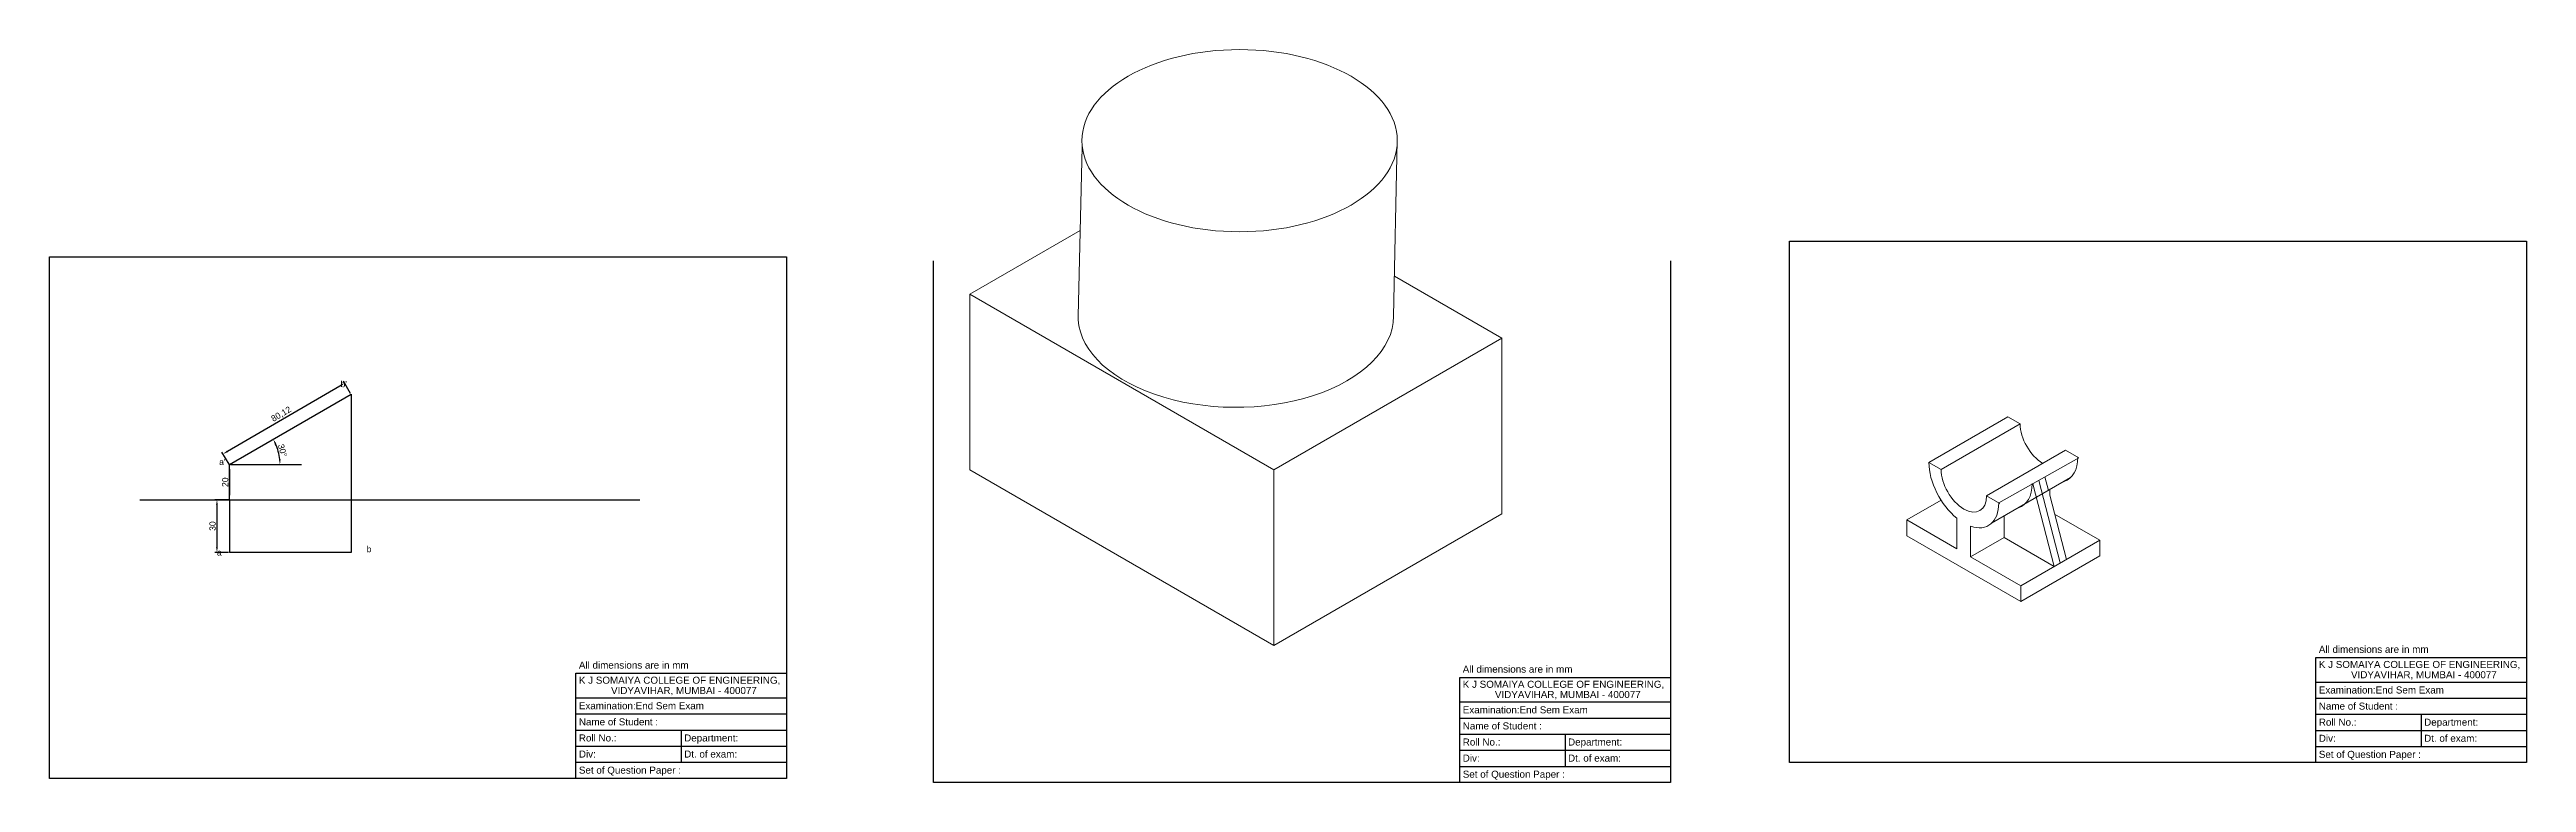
# Model space of a CAD drawing. Header units: millimetres. Extents: x 2649 to 6569, y 570 to 2859.
# Drawn here: x 5084 to 6496, y 1874 to 2291 of the extents above; entities that cross this region are included whole.
import ezdxf

# ---------------------------------------------------------------- set-up
doc = ezdxf.new("R2010")
doc.units = ezdxf.units.MM
doc.styles.get("Standard").update_dxf_attribs({"font": 'arial.ttf', "height": 3.5})
doc.dimstyles.new('ISO-25', dxfattribs={"dimtxt": 3, "dimasz": 3, "dimexe": 1.25, "dimexo": 0.625, "dimtad": 1, "dimtxsty": 'Standard', "dimcen": 2.5, "dimadec": 0, "dimazin": 0, "dimtfac": 1, "dimtmove": 0, "dimatfit": 3, "dimfxl": 1, "dimarcsym": 0})

msp = doc.modelspace()

# ---------------------------------------------------------------- texts
for s, height, p in [('All dimensions are in mm', 4.00791, (6377.777, 1947.498)), ('All dimensions are in mm', 4.00791, (5386.165, 1938.515)), ('K J SOMAIYA COLLEGE OF ENGINEERING, ', 4.00791, (5386.165, 1929.907)), ('All dimensions are in mm', 4.00791, (5889.884, 1936.201)), ('K J SOMAIYA COLLEGE OF ENGINEERING, ', 4.00791, (6377.777, 1938.89)), ('VIDYAVIHAR, MUMBAI - 400077', 4.00791, (6396.113, 1933.038)), ('VIDYAVIHAR, MUMBAI - 400077', 4.00791, (5404.501, 1924.055)), ('K J SOMAIYA COLLEGE OF ENGINEERING, ', 4.00791, (5889.884, 1927.593)), ('VIDYAVIHAR, MUMBAI - 400077', 4.00791, (5908.22, 1921.741)), ('Examination:End Sem Exam ', 4.00791, (6377.777, 1924.341)), ('Examination:End Sem Exam ', 4.00791, (5386.165, 1915.358)), ('Name of Student : ', 4.00791, (5386.165, 1906.192)), ('Examination:End Sem Exam ', 4.00791, (5889.884, 1913.044)), ('Name of Student : ', 4.00791, (5889.884, 1903.877)), ('Name of Student : ', 4.00791, (6377.777, 1915.175)), ('Roll No.: ', 4.0079, (6377.777, 1906.008)), ('Department: ', 4.00791, (6437.777, 1906.008)), ('Roll No.: ', 4.0079, (5386.165, 1897.025)), ('Div: ', 4.0079, (5386.165, 1887.858)), ('Department: ', 4.00791, (5446.165, 1897.025)), ('Dt. of exam:', 4.00791, (5446.165, 1887.858)), ('Roll No.: ', 4.0079, (5889.884, 1894.711)), ('Department: ', 4.00791, (5949.884, 1894.711)), ('Set of Question Paper : ', 4.00791, (6377.777, 1887.675)), ('Div: ', 4.0079, (6377.777, 1896.841)), ('Dt. of exam:', 4.00791, (6437.777, 1896.841)), ('Set of Question Paper : ', 4.00791, (5386.165, 1878.692)), ('Set of Question Paper : ', 4.00791, (5889.884, 1876.377)), ('Div: ', 4.0079, (5889.884, 1885.544)), ('Dt. of exam:', 4.00791, (5949.884, 1885.544))]:
    msp.add_text(s, height=height).set_placement(p)
at = {"lineweight": -2, "char_height": 3.5, "attachment_point": 1}
for s, insert in [("b'", (5250.334, 2102.329)), ("a'", (5181.153, 2057.969)), ('a', (5179.851, 2006.439)), ('b', (5265.196, 2008.291))]:
    msp.add_mtext_dynamic_manual_height_columns(s, width=11.0693, gutter_width=17.5, heights=[0], dxfattribs=dict(at, insert=insert))

# ---------------------------------------------------------------- blocks, each defined once
blk = doc.blocks.new('*D10')
at = {"color": 0, "lineweight": -2, "transparency": 16777216}
for p, q in [((5187, 2051.7), (5187, 2037.7)), ((5187.6, 2054.7), (5188.3, 2054.7)), ((5187.6, 2034.7), (5188.3, 2034.7))]:
    blk.add_line(p, q, dxfattribs=at)
at = {"color": 0, "lineweight": 30, "transparency": 16777216}
for points in [[(5186.5, 2051.7), (5187.5, 2051.7), (5187, 2054.7)], [(5186.5, 2037.7), (5187.5, 2037.7), (5187, 2034.7)]]:
    blk.add_solid(points, dxfattribs=at)
at = {"layer": 'Defpoints', "color": 0, "lineweight": 30, "transparency": 16777216}
for p in [(5187, 2054.7), (5187, 2034.7), (5187, 2034.7)]:
    blk.add_point(p, dxfattribs=at)
at = {"color": 0, "lineweight": -2, "transparency": 16777216, "insert": (5184.6, 2044.7), "char_height": 3.5, "attachment_point": 5, "rotation": 90}
blk.add_mtext('20', dxfattribs=at)
blk = doc.blocks.new('*D11')
at = {"color": 0, "lineweight": -2, "transparency": 16777216}
for p, q in [((5186.4, 2034.7), (5178.6, 2034.7)), ((5179.9, 2031.7), (5179.9, 2007.7)), ((5186.4, 2004.7), (5178.6, 2004.7))]:
    blk.add_line(p, q, dxfattribs=at)
at = {"color": 0, "lineweight": 30, "transparency": 16777216}
for points in [[(5179.4, 2031.7), (5180.4, 2031.7), (5179.9, 2034.7)], [(5179.4, 2007.7), (5180.4, 2007.7), (5179.9, 2004.7)]]:
    blk.add_solid(points, dxfattribs=at)
at = {"layer": 'Defpoints', "color": 0, "lineweight": 30, "transparency": 16777216}
for p in [(5187, 2034.7), (5179.9, 2004.7), (5187, 2004.7)]:
    blk.add_point(p, dxfattribs=at)
at = {"color": 0, "lineweight": -2, "transparency": 16777216, "insert": (5177.4, 2019.7), "char_height": 3.5, "attachment_point": 5, "rotation": 90}
blk.add_mtext('30', dxfattribs=at)
blk = doc.blocks.new('*D12')
at = {"color": 0, "lineweight": -2, "transparency": 16777216}
for p, q in [((5186, 2062.3), (5250, 2099.6)), ((5256, 2095.3), (5252, 2102.2)), ((5186.8, 2055), (5182.7, 2061.8))]:
    blk.add_line(p, q, dxfattribs=at)
at = {"color": 0, "lineweight": 30, "transparency": 16777216}
for points in [[(5249.8, 2100), (5250.3, 2099.1), (5252.6, 2101.1)], [(5185.7, 2062.7), (5186.2, 2061.8), (5183.4, 2060.8)]]:
    blk.add_solid(points, dxfattribs=at)
at = {"layer": 'Defpoints', "color": 0, "lineweight": 30, "transparency": 16777216}
for p in [(5252.6, 2101.1), (5256.3, 2094.7), (5187.1, 2054.4)]:
    blk.add_point(p, dxfattribs=at)
at = {"color": 0, "lineweight": -2, "transparency": 16777216, "insert": (5216.6, 2083.3), "char_height": 3.5, "attachment_point": 5, "rotation": 30.219}
blk.add_mtext('80,12', dxfattribs=at)
blk = doc.blocks.new('*D13')
at = {"color": 0, "lineweight": -2, "transparency": 16777216}
blk.add_arc((5187, 2054.7), 28.8, 5.9646, 24.0354, dxfattribs=at)
at = {"color": 0, "lineweight": 30, "transparency": 16777216}
for points in [[(5212.9, 2066.2), (5213.8, 2066.7), (5212, 2069.1)], [(5216.2, 2057.8), (5215.2, 2057.7), (5215.8, 2054.7)]]:
    blk.add_solid(points, dxfattribs=at)
at = {"layer": 'Defpoints', "color": 0, "lineweight": 30, "transparency": 16777216}
for p in [(5256.3, 2094.7), (5187, 2054.7), (5188, 2054.7), (5215.4, 2059.7), (5228, 2054.7)]:
    blk.add_point(p, dxfattribs=at)
at = {"color": 0, "lineweight": -2, "transparency": 16777216, "insert": (5217.2, 2062.8), "char_height": 3.5, "attachment_point": 5, "rotation": 285}
blk.add_mtext('30°', dxfattribs=at)

# ---------------------------------------------------------------- dimensions: what is measured, and where the dimension line sits
at = {"lineweight": -2}
dim = msp.add_aligned_dim(p1=(5187.068, 2054.411), p2=(5256.296, 2094.734), distance=7.343, dimstyle='ISO-25', dxfattribs=at)
dim.commit()
dim.dimension.update_dxf_attribs({"geometry": '*D12', "text_midpoint": (5216.613, 2083.276)})
dim = msp.add_angular_dim_2l(base=(5215.407, 2059.74), line1=((5187.952, 2054.734), (5228.038, 2054.734)), line2=((5187.014, 2054.734), (5256.296, 2094.734)), dimstyle='ISO-25', dxfattribs=at)
dim.commit()
dim.dimension.update_dxf_attribs({"geometry": '*D13', "text_midpoint": (5217.194, 2062.821)})
for base, p1, p2, picture, middle in [((5187.014, 2034.734), (5187.014, 2054.734), (5187.014, 2034.734), '*D10', (5184.602, 2044.734)), ((5179.851, 2004.734), (5187.014, 2034.734), (5187.014, 2004.734), '*D11', (5177.438, 2019.734))]:
    dim = msp.add_linear_dim(base=base, p1=p1, p2=p2, angle=90, dimstyle='ISO-25', dxfattribs=at)
    dim.commit()
    dim.dimension.update_dxf_attribs({"geometry": picture, "text_midpoint": middle})

# ---------------------------------------------------------------- linework, layer by layer
at = {"lineweight": 9}
for p, q in [((5670.674, 2139.227), (5673.032, 2235.662)), ((5850.416, 2139.227), (5852.564, 2239.204)), ((5608.99, 2151.727), (5671.867, 2188.029)), ((5850.906, 2162.056), (5912.099, 2126.727)), ((5608.99, 2151.727), (5782.195, 2051.727)), ((5608.99, 2151.727), (5608.99, 2051.727)), ((5912.099, 2126.727), (5782.195, 2051.727)), ((5912.099, 2026.727), (5912.099, 2126.727)), ((6155.529, 2055.921), (6200.563, 2081.921)), ((6207.491, 2077.921), (6162.458, 2051.921)), ((6200.563, 2081.921), (6207.491, 2077.921)), ((6233.472, 2062.921), (6188.438, 2036.921)), ((6233.472, 2062.921), (6241.053, 2058.544)), ((6241.053, 2058.544), (6233.472, 2062.921)), ((5782.195, 1951.727), (5608.99, 2051.727)), ((5782.195, 2051.727), (5782.195, 1951.727)), ((6155.529, 2055.921), (6162.458, 2051.921)), ((6162.458, 2051.921), (6155.529, 2055.921)), ((6236.291, 2047.302), (6191.258, 2021.302)), ((6195.366, 2032.921), (6241.053, 2058.544)), ((6221.674, 2047.732), (6223.678, 2040.02)), ((6142.972, 2023.171), (6162.496, 2034.443)), ((6188.438, 2036.921), (6196.019, 2032.544)), ((6214.746, 2043.732), (6226.976, 1996.671)), ((6218.21, 2045.732), (6230.441, 1998.671)), ((6224.378, 2037.326), (6224.378, 2040.425)), ((6224.378, 2037.326), (6233.905, 2000.671)), ((5782.195, 1951.727), (5912.099, 2026.727)), ((6142.972, 2023.171), (6142.972, 2014.171)), ((6171.551, 2006.671), (6142.972, 2023.171)), ((6171.551, 2006.671), (6171.551, 2024.115)), ((6179.345, 2002.171), (6179.345, 2019.615)), ((6198.398, 2013.171), (6198.398, 2025.425)), ((6252.957, 2011.671), (6227.178, 2026.555)), ((6142.972, 2014.171), (6207.924, 1976.671)), ((6179.345, 2002.171), (6198.398, 2013.171)), ((6226.976, 1996.671), (6198.398, 2013.171)), ((6252.957, 2011.671), (6207.924, 1985.671)), ((6252.957, 2002.671), (6252.957, 2011.671)), ((6252.957, 2002.671), (6252.957, 2011.671)), ((6207.924, 1985.671), (6179.345, 2002.171)), ((6207.924, 1985.671), (6179.345, 2002.171)), ((6207.924, 1976.671), (6252.957, 2002.671)), ((6207.924, 1976.671), (6207.924, 1985.671))]:
    msp.add_line(p, q, dxfattribs=at)
for p, q in [((6076.098, 2181.992), (6496.098, 2181.992)), ((6076.098, 1884.992), (6076.098, 2181.992)), ((6496.098, 2181.992), (6496.098, 1884.992)), ((5084.487, 2173.009), (5504.487, 2173.009)), ((5084.487, 1876.009), (5084.487, 2173.009)), ((5504.487, 2173.009), (5504.487, 1876.009)), ((5588.206, 1873.695), (5588.206, 2170.695)), ((6008.206, 2170.695), (6008.206, 1873.695)), ((5384.487, 1935.833), (5504.487, 1935.833)), ((5384.487, 1876.009), (5384.487, 1935.833)), ((6376.098, 1944.815), (6496.098, 1944.815)), ((6376.098, 1884.992), (6376.098, 1944.815)), ((6496.098, 1939.992), (6496.098, 1884.992)), ((5384.487, 1921.843), (5504.487, 1921.843)), ((5504.487, 1931.009), (5504.487, 1876.009)), ((5888.206, 1933.518), (6008.206, 1933.518)), ((5888.206, 1873.695), (5888.206, 1933.518)), ((6008.206, 1928.695), (6008.206, 1873.695)), ((6376.098, 1930.825), (6496.098, 1930.825)), ((6376.098, 1921.659), (6496.098, 1921.659)), ((5384.487, 1912.676), (5504.487, 1912.676)), ((5888.206, 1919.528), (6008.206, 1919.528)), ((5888.206, 1910.362), (6008.206, 1910.362)), ((6376.098, 1912.492), (6496.098, 1912.492)), ((6436.098, 1912.492), (6436.098, 1894.159)), ((5384.487, 1903.509), (5504.487, 1903.509)), ((5384.487, 1894.343), (5504.487, 1894.343)), ((5444.487, 1903.509), (5444.487, 1885.176)), ((5888.206, 1901.195), (6008.206, 1901.195)), ((5888.206, 1892.028), (6008.206, 1892.028)), ((5948.206, 1901.195), (5948.206, 1882.862)), ((6376.098, 1903.325), (6496.098, 1903.325)), ((6376.098, 1894.159), (6496.098, 1894.159)), ((5384.487, 1885.176), (5504.487, 1885.176)), ((5888.206, 1882.862), (6008.206, 1882.862)), ((6496.098, 1884.992), (6076.098, 1884.992)), ((6496.098, 1884.992), (6376.098, 1884.992)), ((5504.487, 1876.009), (5084.487, 1876.009)), ((5504.487, 1876.009), (5384.487, 1876.009)), ((6008.206, 1873.695), (5588.206, 1873.695)), ((6008.206, 1873.695), (5888.206, 1873.695))]:
    msp.add_line(p, q)
at = {"lineweight": -2}
for p, q in [((5187.014, 2054.734), (5256.296, 2094.734)), ((5256.296, 2094.734), (5256.296, 2004.734)), ((5187.014, 2034.734), (5187.014, 2054.734)), ((5187.952, 2054.734), (5228.038, 2054.734)), ((5135.99, 2034.734), (5420.952, 2034.734)), ((5187.014, 2034.734), (5187.014, 2004.734)), ((5256.296, 2004.734), (5187.014, 2004.734))]:
    msp.add_line(p, q, dxfattribs=at)
at = {"lineweight": 9}
msp.add_ellipse((5762.693, 2239.204), major_axis=(-89.871, 0), ratio=0.57735027, dxfattribs=at)
for centre, major_axis, start_param, end_param in [((5760.545, 2139.227), (-89.871, 0), 6.25495525, 9.42477796), ((6220.481, 2070.421), (9.186, -15.91), 3.92699082, 5.49778714), ((6175.448, 2044.421), (14.085, -24.395), 3.92699082, 5.30086471), ((6175.448, 2044.421), (9.186, -15.91), 3.92699082, 7.06858347), ((6220.481, 2070.421), (14.085, -24.395), 6.15169405, 7.06858347), ((6175.448, 2044.421), (14.085, -24.395), 5.69470958, 7.06858347), ((6194.5, 2055.421), (14.085, -24.395), 6.15169405, 7.06858347)]:
    msp.add_ellipse(centre, major_axis=major_axis, ratio=0.57735027, start_param=start_param, end_param=end_param, dxfattribs=at)

msp.set_redraw_order([(e.dxf.handle, doc.entitydb.next_handle()) for e in msp.query("TEXT MTEXT ATTDEF DIMENSION ARC_DIMENSION")])  # texts and dimensions are drawn at this point

doc.saveas('drawing.dxf')
